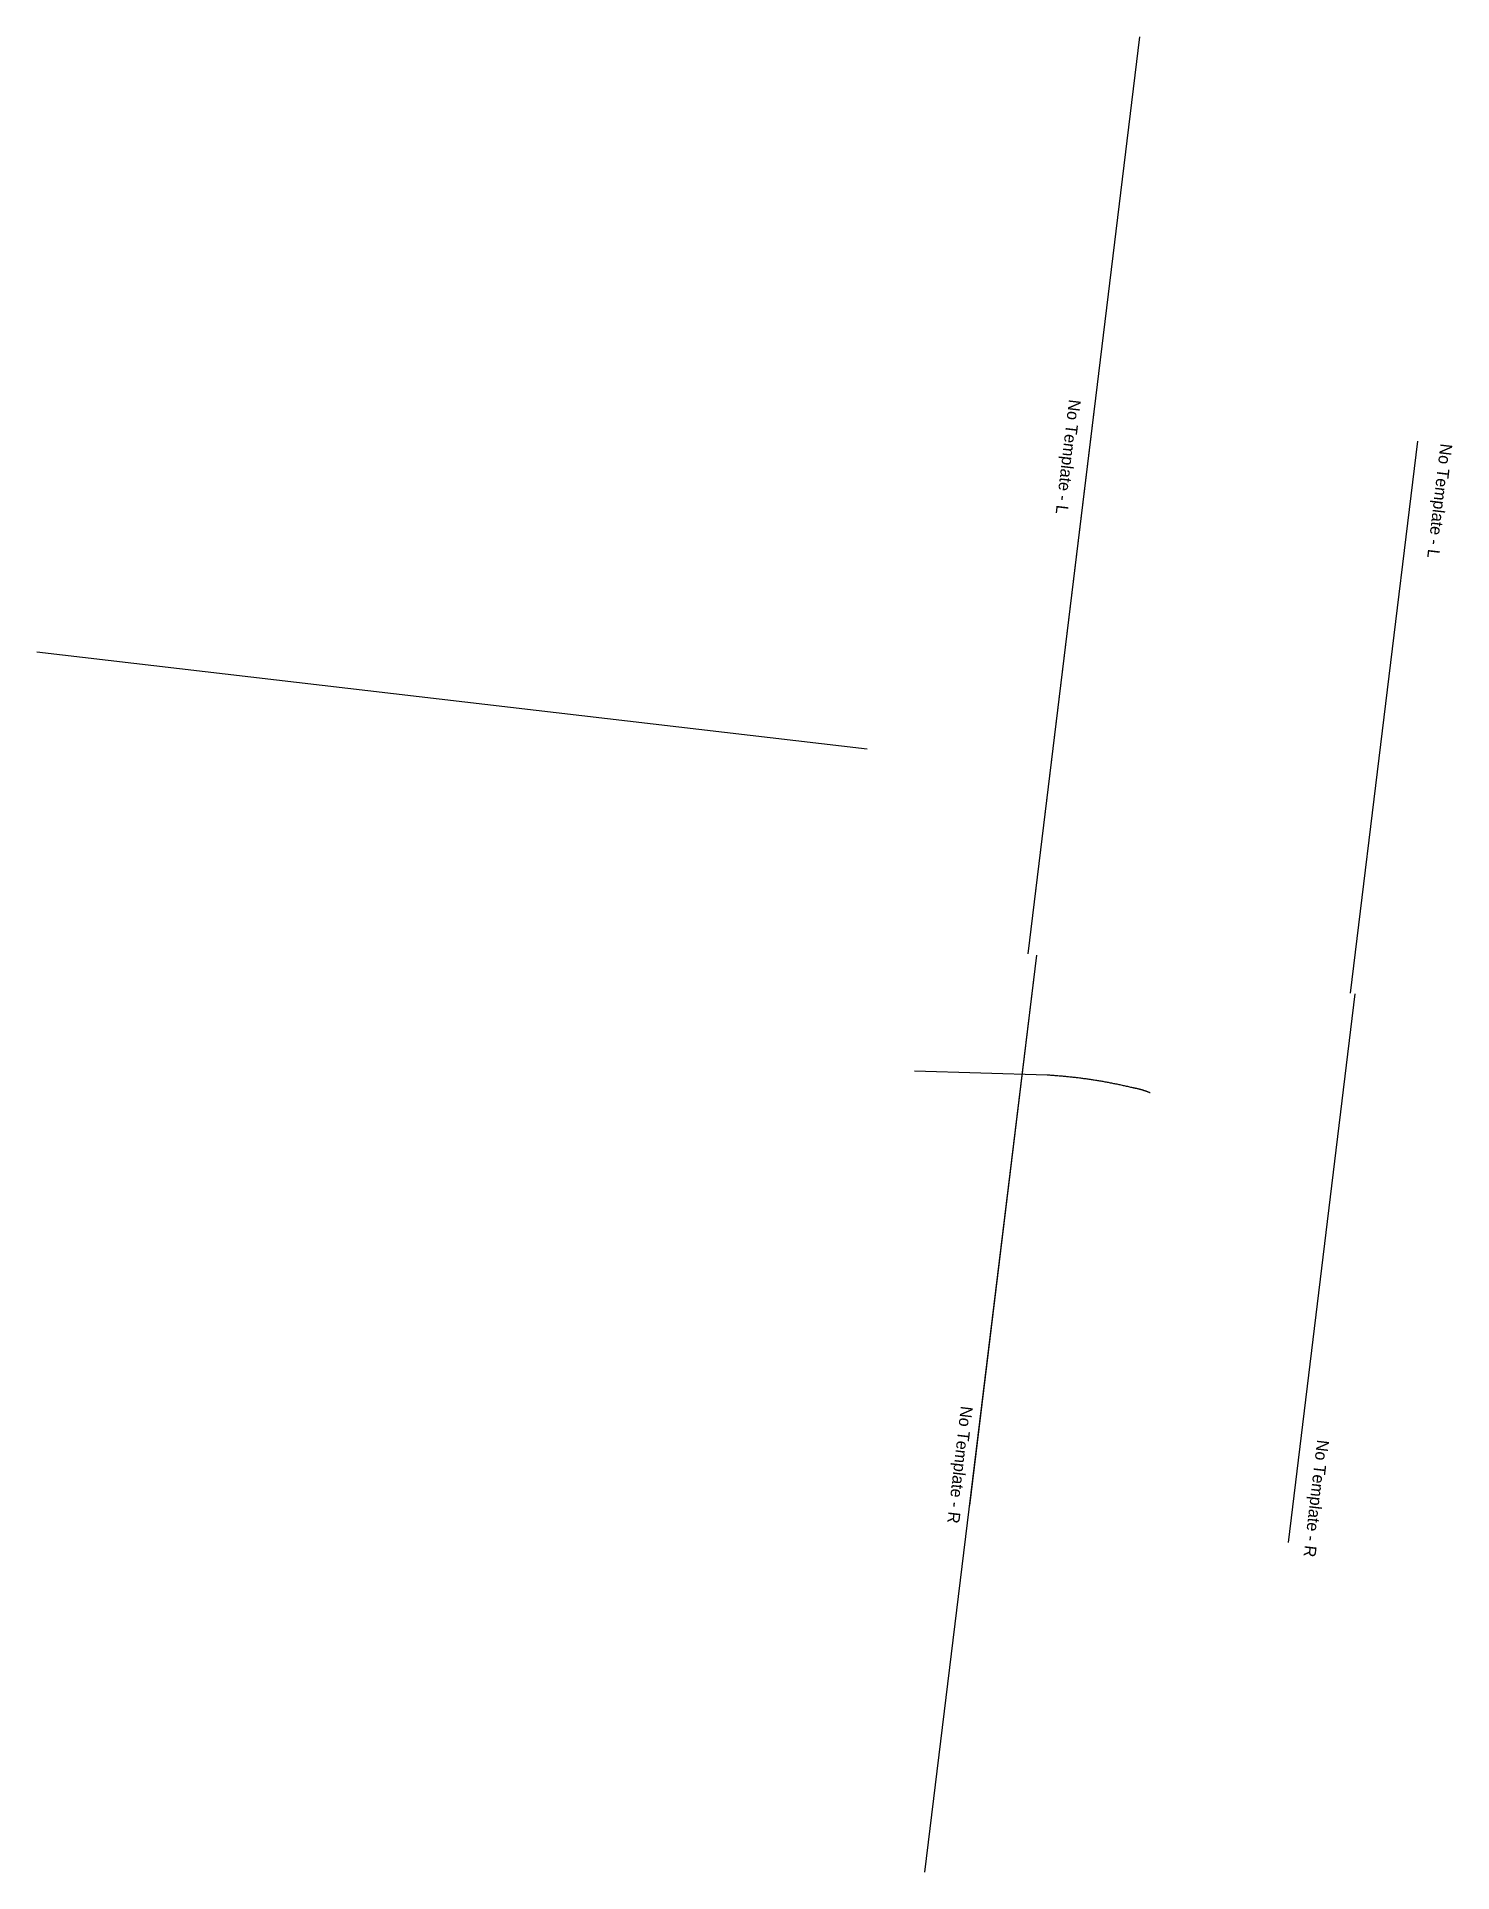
# Model space of a CAD drawing. Extents: x 268844 to 269091, y 5769207 to 5769324.
# Drawn here: x 269014 to 269090.6, y 5769206.6 to 5769305.9 of the extents above; entities that cross this region are included whole.
import ezdxf

# ---------------------------------------------------------------- set-up
doc = ezdxf.new("R2010")
doc.units = 0
for name, color, linetype in [('CORRIDOR_CTRL_KEY_STATION', 7, 'Continuous'), ('CORRIDOR_CTRL_PARAMETRIC_CONSTRAINT', 7, 'Continuous'), ('Default', 7, 'Continuous'), ('GEOM_HA_CONSTRUCTION', 7, 'Continuous'), ('TEMPLATE_CONTROL_POINT_HORZ AND VERT', 7, 'Continuous')]:
    doc.layers.add(name, color=color, linetype=linetype)

msp = doc.modelspace()

# ---------------------------------------------------------------- texts
at = {"layer": 'Default'}
for s, p in [('No Template - L', (269069.867, 5769286.32)), ('No Template - L', (269089.975, 5769283.933)), ('No Template - R', (269064.019, 5769231.85)), ('No Template - R', (269083.3, 5769230.026))]:
    msp.add_text(s, height=0.65, rotation=263.313, dxfattribs=at).set_placement(p)

# ---------------------------------------------------------------- linework, layer by layer
at = {"layer": 'CORRIDOR_CTRL_KEY_STATION'}
for p, q in [((269073.675, 5769305.926), (269067.629, 5769256.293)), ((269062.07, 5769206.6), (269068.117, 5769256.233))]:
    msp.add_line(p, q, dxfattribs=at)
at = {"layer": 'CORRIDOR_CTRL_PARAMETRIC_CONSTRAINT'}
for p, q in [((269071.267, 5769286.071), (269067.639, 5769256.291)), ((269088.727, 5769284.044), (269085.087, 5769254.166)), ((269064.499, 5769226.452), (269068.127, 5769256.232)), ((269081.74, 5769224.453), (269085.356, 5769254.133))]:
    msp.add_line(p, q, dxfattribs=at)
at = {"layer": 'GEOM_HA_CONSTRUCTION'}
msp.add_line((269061.508, 5769249.965), (269068.689, 5769249.749), dxfattribs=at)
for points in [[(269068.689, 5769249.749), (269068.766, 5769249.745), (269068.92, 5769249.736), (269069.152, 5769249.719), (269069.383, 5769249.701), (269069.615, 5769249.68), (269069.846, 5769249.658), (269070.078, 5769249.633), (269070.309, 5769249.606), (269070.541, 5769249.577), (269070.772, 5769249.546), (269071.004, 5769249.513), (269071.235, 5769249.478), (269071.466, 5769249.44), (269071.698, 5769249.4), (269071.929, 5769249.359), (269072.159, 5769249.315), (269072.39, 5769249.268), (269072.621, 5769249.22), (269072.851, 5769249.17), (269073.081, 5769249.117), (269073.234, 5769249.081), (269073.311, 5769249.062)], [(269073.311, 5769249.062), (269073.327, 5769249.06), (269073.358, 5769249.054), (269073.406, 5769249.046), (269073.453, 5769249.036), (269073.5, 5769249.027), (269073.548, 5769249.016), (269073.595, 5769249.005), (269073.642, 5769248.994), (269073.69, 5769248.982), (269073.737, 5769248.969), (269073.784, 5769248.956), (269073.831, 5769248.942), (269073.878, 5769248.927), (269073.925, 5769248.912), (269073.972, 5769248.897), (269074.019, 5769248.881), (269074.065, 5769248.864), (269074.112, 5769248.847), (269074.159, 5769248.829), (269074.205, 5769248.811), (269074.236, 5769248.798), (269074.251, 5769248.792)]]:
    msp.add_open_spline(points, degree=3, dxfattribs=at)
at = {"layer": 'TEMPLATE_CONTROL_POINT_HORZ AND VERT'}
for p, q in [((269013.99, 5769272.646), (269058.935, 5769267.394)), ((269061.508, 5769249.965), (269068.689, 5769249.749))]:
    msp.add_line(p, q, dxfattribs=at)
for points in [[(269068.689, 5769249.749), (269068.766, 5769249.745), (269068.92, 5769249.736), (269069.152, 5769249.719), (269069.383, 5769249.701), (269069.615, 5769249.68), (269069.846, 5769249.658), (269070.078, 5769249.633), (269070.309, 5769249.606), (269070.541, 5769249.577), (269070.772, 5769249.546), (269071.004, 5769249.513), (269071.235, 5769249.478), (269071.466, 5769249.44), (269071.698, 5769249.4), (269071.929, 5769249.359), (269072.159, 5769249.315), (269072.39, 5769249.268), (269072.621, 5769249.22), (269072.851, 5769249.17), (269073.081, 5769249.117), (269073.234, 5769249.081), (269073.311, 5769249.062)], [(269073.311, 5769249.062), (269073.327, 5769249.06), (269073.358, 5769249.054), (269073.406, 5769249.046), (269073.453, 5769249.036), (269073.5, 5769249.027), (269073.548, 5769249.016), (269073.595, 5769249.005), (269073.642, 5769248.994), (269073.69, 5769248.982), (269073.737, 5769248.969), (269073.784, 5769248.956), (269073.831, 5769248.942), (269073.878, 5769248.927), (269073.925, 5769248.912), (269073.972, 5769248.897), (269074.019, 5769248.881), (269074.065, 5769248.864), (269074.112, 5769248.847), (269074.159, 5769248.829), (269074.205, 5769248.811), (269074.236, 5769248.798), (269074.251, 5769248.792)]]:
    msp.add_open_spline(points, degree=3, dxfattribs=at)

msp.set_redraw_order([(e.dxf.handle, doc.entitydb.next_handle()) for e in msp.query("TEXT MTEXT ATTDEF DIMENSION ARC_DIMENSION")])  # texts and dimensions are drawn at this point

doc.saveas('drawing.dxf')
